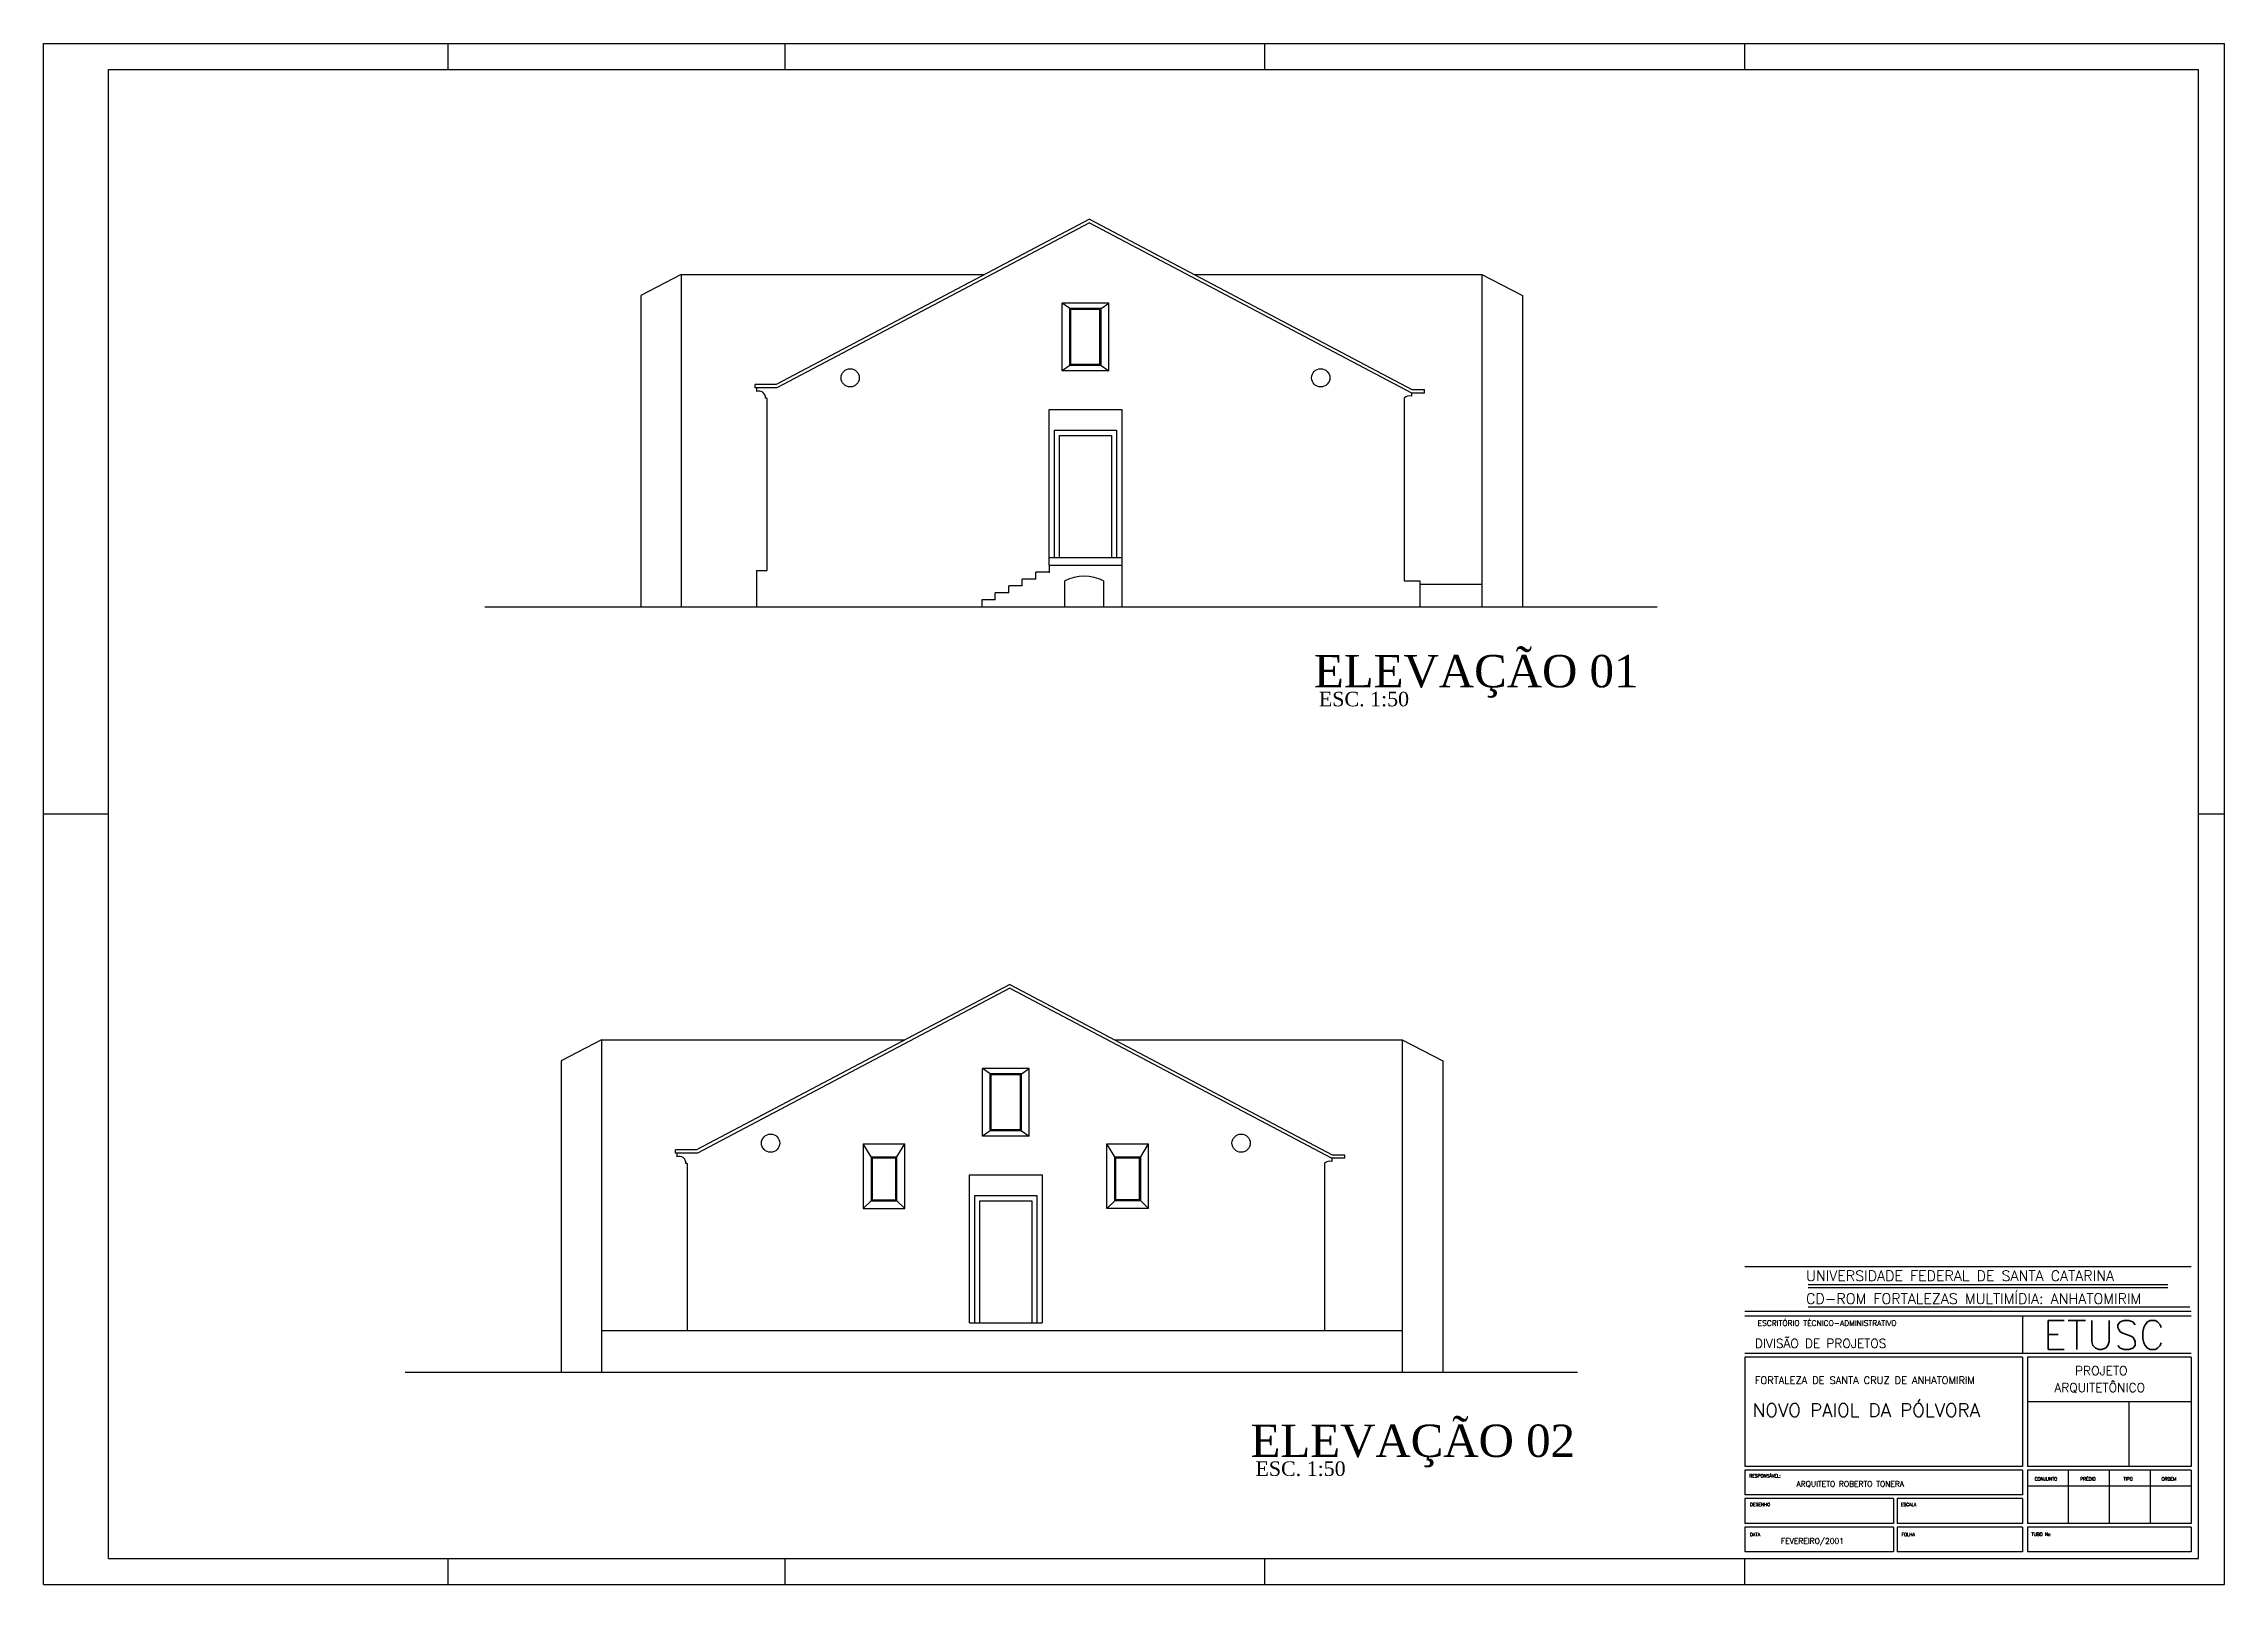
# Model space of a CAD drawing. Extents: x -873 to 2093, y -1229 to 202.
# Drawn here: x 1252 to 2093, y -392 to 202 of the extents above; entities that cross this region are included whole.
import ezdxf

# ---------------------------------------------------------------- set-up
doc = ezdxf.new("R2010")
doc.units = 0
doc.header["$MEASUREMENT"] = 0
doc.layers.get('0').update_dxf_attribs({"linetype": 'CONTINUOUS'})
for name, color, linetype in [('ESQUADRIAS', 2, 'CONTINUOUS'), ('MARGEMINT', 6, 'CONTINUOUS'), ('MARGEMTEXT', 1, 'CONTINUOUS'), ('MARGEXT', 2, 'CONTINUOUS'), ('MARGINT', 6, 'CONTINUOUS'), ('PAREDE', 1, 'CONTINUOUS'), ('TEXT1', 3, 'CONTINUOUS'), ('TEXT2', 6, 'CONTINUOUS')]:
    doc.layers.add(name, color=color, linetype=linetype)
doc.styles.add('ROMANS', font='romans')
doc.styles.add('TIMES', font='TIMES.TTF')

msp = doc.modelspace()

# ---------------------------------------------------------------- linework, layer by layer
at = {"layer": 'ESQUADRIAS', "color": 3}
for p, q in [((1647.283382, 99.914016), (1644.283382, 101.914016)), ((1662.283382, 101.914016), (1644.283382, 101.914016)), ((1644.283382, 75.914016), (1644.283382, 101.914016)), ((1659.283382, 99.914016), (1662.283382, 101.914016)), ((1662.283382, 75.914016), (1662.283382, 101.914016)), ((1659.283382, 99.914016), (1647.283382, 99.914016)), ((1647.283382, 77.914016), (1647.283382, 99.914016)), ((1658.883382, 99.514016), (1647.683382, 99.514016)), ((1647.683382, 78.314016), (1647.683382, 99.514016)), ((1658.883382, 78.314016), (1658.883382, 99.514016)), ((1659.283382, 77.914016), (1659.283382, 99.914016)), ((1647.283382, 77.914016), (1644.283382, 75.914016)), ((1662.283382, 75.914016), (1644.283382, 75.914016)), ((1659.283382, 77.914016), (1647.283382, 77.914016)), ((1658.883382, 78.314016), (1647.683382, 78.314016)), ((1659.283382, 77.914016), (1662.283382, 75.914016)), ((1639.283382, 0.928738), (1639.283382, 60.928738)), ((1639.283382, 60.928738), (1667.283382, 60.928738)), ((1667.283382, 60.928738), (1667.283382, 0.928738)), ((1641.283382, 3.928738), (1641.283382, 52.928738)), ((1641.283382, 52.928738), (1665.283382, 52.928738)), ((1643.283382, 3.928738), (1643.283382, 50.928738)), ((1643.283382, 50.928738), (1663.283382, 50.928738)), ((1663.283382, 50.928738), (1663.283382, 3.928738)), ((1665.283382, 52.928738), (1665.283382, 3.928738)), ((1613.579212, -219.1413), (1613.579212, -193.1413)), ((1631.579212, -193.1413), (1613.579212, -193.1413)), ((1616.579212, -195.1413), (1613.579212, -193.1413)), ((1628.579212, -195.1413), (1631.579212, -193.1413)), ((1631.579212, -219.1413), (1631.579212, -193.1413)), ((1616.579212, -217.1413), (1616.579212, -195.1413)), ((1628.579212, -195.1413), (1616.579212, -195.1413)), ((1616.979212, -216.7413), (1616.979212, -195.5413)), ((1628.179212, -195.5413), (1616.979212, -195.5413)), ((1628.179212, -216.7413), (1628.179212, -195.5413)), ((1628.579212, -217.1413), (1628.579212, -195.1413)), ((1616.579212, -217.1413), (1613.579212, -219.1413)), ((1628.579212, -217.1413), (1616.579212, -217.1413)), ((1628.179212, -216.7413), (1616.979212, -216.7413)), ((1628.579212, -217.1413), (1631.579212, -219.1413)), ((1570.579212, -227.126578), (1567.579212, -222.126578)), ((1567.579212, -222.126578), (1567.579212, -247.126578)), ((1567.579212, -222.126578), (1583.579212, -222.126578)), ((1580.579212, -227.126578), (1583.579212, -222.126578)), ((1583.579212, -247.126578), (1583.579212, -222.126578)), ((1631.579212, -219.1413), (1613.579212, -219.1413)), ((1664.579212, -227.126578), (1661.579212, -222.126578)), ((1661.579212, -222.126578), (1677.579212, -222.126578)), ((1661.579212, -247.126578), (1661.579212, -222.126578)), ((1674.579212, -227.126578), (1677.579212, -222.126578)), ((1677.579212, -247.126578), (1677.579212, -222.126578)), ((1570.579212, -227.126578), (1570.579212, -244.126578)), ((1570.579212, -227.126578), (1580.579212, -227.126578)), ((1570.979212, -227.526578), (1580.179212, -227.526578)), ((1570.979212, -227.526578), (1570.979212, -243.726578)), ((1580.179212, -243.726578), (1580.179212, -227.526578)), ((1580.579212, -244.126578), (1580.579212, -227.126578)), ((1608.579212, -291.126578), (1608.579212, -234.126578)), ((1608.579212, -234.126578), (1636.579212, -234.126578)), ((1636.579212, -234.126578), (1636.579212, -291.126578)), ((1664.579212, -227.126578), (1674.579212, -227.126578)), ((1664.579212, -244.126578), (1664.579212, -227.126578)), ((1664.979212, -227.526578), (1674.179212, -227.526578)), ((1664.979212, -243.726578), (1664.979212, -227.526578)), ((1674.179212, -243.726578), (1674.179212, -227.526578)), ((1674.579212, -244.126578), (1674.579212, -227.126578)), ((1570.979212, -243.726578), (1580.179212, -243.726578)), ((1610.579212, -291.126578), (1610.579212, -242.126578)), ((1610.579212, -242.126578), (1634.579212, -242.126578)), ((1634.579212, -242.126578), (1634.579212, -291.126578)), ((1674.179212, -243.726578), (1664.979212, -243.726578)), ((1570.579212, -244.126578), (1567.579212, -247.126578)), ((1567.579212, -247.126578), (1583.579212, -247.126578)), ((1570.579212, -244.126578), (1580.579212, -244.126578)), ((1580.579212, -244.126578), (1583.579212, -247.126578)), ((1612.579212, -291.126578), (1612.579212, -244.126578)), ((1612.579212, -244.126578), (1632.579212, -244.126578)), ((1632.579212, -244.126578), (1632.579212, -291.126578)), ((1664.579212, -244.126578), (1661.579212, -247.126578)), ((1677.579212, -247.126578), (1661.579212, -247.126578)), ((1674.579212, -244.126578), (1664.579212, -244.126578)), ((1674.579212, -244.126578), (1677.579212, -247.126578)), ((1608.579212, -291.126578), (1636.579212, -291.126578))]:
    msp.add_line(p, q, dxfattribs=at)
at = {"layer": 'MARGEMINT'}
for p, q in [((2079.631156, -269.527318), (1907.500009, -269.527318)), ((2079.631156, -286.740433), (1907.500009, -286.740433)), ((2079.631156, -288.653001), (1907.500009, -288.653001)), ((2079.631156, -302.997263), (1907.500009, -302.997263))]:
    msp.add_line(p, q, dxfattribs=at)
at = {"layer": 'MARGEMTEXT'}
for p, q in [((2014.603834, -288.653001), (2014.603834, -302.997263)), ((2014.603834, -304.43169), (1907.500009, -304.43169)), ((1907.500009, -304.43169), (1907.500009, -346.508192)), ((2014.603834, -304.43169), (2014.603834, -346.508192)), ((2079.631156, -304.43169), (2016.516402, -304.43169)), ((2016.516402, -304.43169), (2016.516402, -346.508192)), ((2079.631156, -304.43169), (2079.631156, -346.508192)), ((2079.631156, -321.644804), (2016.516402, -321.644804)), ((2055.679817, -321.644804), (2055.679817, -346.508192)), ((2014.603834, -346.508192), (1907.500009, -346.508192)), ((2014.603834, -347.942619), (1907.500009, -347.942619)), ((1907.500009, -347.942619), (1907.500009, -357.50546)), ((2014.603834, -347.942619), (2014.603834, -357.50546)), ((2079.631156, -346.508192), (2016.516402, -346.508192)), ((2016.516402, -347.942619), (2016.516402, -368.502728)), ((2079.631156, -347.942619), (2016.516402, -347.942619)), ((2032.295091, -347.942619), (2032.295091, -368.502728)), ((2048.073779, -347.942619), (2048.073779, -368.502728)), ((2063.852468, -347.942619), (2063.852468, -368.502728)), ((2079.631156, -347.942619), (2079.631156, -368.502728)), ((2014.603834, -357.50546), (1907.500009, -357.50546)), ((1964.877058, -358.939886), (1907.500009, -358.939886)), ((1907.500009, -358.939886), (1907.500009, -368.502728)), ((1964.877058, -358.939886), (1964.877058, -368.502728)), ((2014.603834, -358.939886), (1966.311484, -358.939886)), ((1966.311484, -358.939886), (1966.311484, -368.502728)), ((2014.603834, -358.939886), (2014.603834, -368.502728)), ((2079.631156, -354.158466), (2016.516402, -354.158466)), ((1964.877058, -368.502728), (1907.500009, -368.502728)), ((1964.877058, -369.937154), (1907.500009, -369.937154)), ((1907.500009, -369.937154), (1907.500009, -379.499996)), ((1964.877058, -369.937154), (1964.877058, -379.499996)), ((2014.603834, -368.502728), (1966.311484, -368.502728)), ((2014.603834, -369.937154), (1966.311484, -369.937154)), ((1966.311484, -369.937154), (1966.311484, -379.499996)), ((2014.603834, -369.937154), (2014.603834, -379.499996)), ((2079.631156, -368.502728), (2016.516402, -368.502728)), ((2079.631156, -369.937154), (2016.516402, -369.937154)), ((2016.516402, -369.937154), (2016.516402, -379.499996)), ((2079.631156, -369.937154), (2079.631156, -379.499996)), ((1964.877058, -379.499996), (1907.500009, -379.499996)), ((2014.603834, -379.499996), (1966.311484, -379.499996)), ((2079.631156, -379.499996), (2016.516402, -379.499996))]:
    msp.add_line(p, q, dxfattribs=at)
at = {"layer": 'MARGEXT'}
for p, q in [((1251.500001, -392), (1251.500001, 202)), ((1251.500001, 202), (2092.500001, 202)), ((1407.500001, 192), (1407.500001, 202)), ((1537.500001, 192), (1537.500001, 202)), ((1722.500001, 192), (1722.500001, 202)), ((1907.500001, 192), (1907.500001, 202)), ((2092.500001, -392), (2092.500001, 202)), ((1251.500001, -95), (1276.500001, -95)), ((2082.500001, -95), (2092.500001, -95)), ((1407.500001, -392), (1407.500001, -382)), ((1537.500001, -392), (1537.500001, -382)), ((1722.500001, -392), (1722.500001, -382)), ((1907.500001, -392), (1907.500001, -382)), ((1251.500001, -392), (2092.500001, -392))]:
    msp.add_line(p, q, dxfattribs=at)
at = {"layer": 'MARGINT'}
for p, q in [((1276.500001, -382), (1276.500001, 192)), ((1276.500001, 192), (2082.500001, 192)), ((2082.500001, -382), (2082.500001, 192)), ((1276.500001, -382), (2082.500001, -382))]:
    msp.add_line(p, q, dxfattribs=at)
at = {"layer": 'PAREDE', "color": 3}
for p, q in [((1654.783382, 134.28571), (1534.020176, 70.528738)), ((1654.783382, 132.928738), (1534.3175, 69.328738)), ((1654.783382, 134.28571), (1779.132693, 68.635453)), ((1654.783382, 132.928738), (1778.973224, 67.362672)), ((1534.020176, 70.528738), (1525.841984, 70.528738)), ((1525.841984, 69.328738), (1525.841984, 70.528738)), ((1528.3175, 69.328738), (1525.841984, 69.328738)), ((1534.3175, 69.328738), (1528.3175, 69.328738)), ((1778.973224, 67.435453), (1783.973224, 67.435453)), ((1779.132693, 68.635453), (1783.973224, 68.635453)), ((1783.973224, 67.435453), (1783.973224, 68.635453)), ((1639.283382, 3.928738), (1667.283382, 3.928738)), ((1624.079212, -160.769606), (1503.316006, -224.526578)), ((1624.079212, -162.126578), (1503.61333, -225.726578)), ((1624.079212, -160.769606), (1748.428522, -226.419863)), ((1624.079212, -162.126578), (1748.269054, -227.692644)), ((1503.316006, -224.526578), (1495.137814, -224.526578)), ((1495.137814, -225.726578), (1495.137814, -224.526578)), ((1497.61333, -225.726578), (1495.137814, -225.726578)), ((1503.61333, -225.726578), (1497.61333, -225.726578)), ((1748.428522, -226.419863), (1753.269054, -226.419863)), ((1753.269054, -227.619863), (1753.269054, -226.419863)), ((1748.269054, -227.619863), (1753.269054, -227.619863))]:
    msp.add_line(p, q, dxfattribs=at)
at = {"layer": 'PAREDE'}
for p, q in [((1497.383382, 112.928738), (1481.783382, 104.928738)), ((1497.383382, 112.928738), (1497.383382, -15.071262)), ((1806.183382, 112.928738), (1806.183382, -15.071262)), ((1806.183382, 112.928738), (1821.783382, 104.928738)), ((1481.783382, 104.928738), (1481.783382, -15.071262)), ((1821.783382, 104.928738), (1821.783382, -15.071262)), ((1421.648786, -15.071262), (1873.693921, -15.071262)), ((1466.679212, -182.126578), (1451.079212, -190.126578)), ((1466.679212, -182.126578), (1466.679212, -310.126578)), ((1775.479212, -182.126578), (1775.479212, -310.126578)), ((1775.479212, -182.126578), (1791.079212, -190.126578)), ((1451.079212, -190.126578), (1451.079212, -310.126578)), ((1791.079212, -190.126578), (1791.079212, -310.126578)), ((1390.944616, -310.126578), (1842.989751, -310.126578))]:
    msp.add_line(p, q, dxfattribs=at)
at = {"layer": 'PAREDE', "color": 2}
for p, q in [((1497.383382, 112.928738), (1614.330764, 112.928738)), ((1695.236, 112.928738), (1806.183382, 112.928738)), ((1466.679212, -182.126578), (1583.626594, -182.126578)), ((1664.53183, -182.126578), (1775.479212, -182.126578))]:
    msp.add_line(p, q, dxfattribs=at)
at = {"layer": 'PAREDE', "color": 5}
for p, q in [((1526.383382, 69.328738), (1526.383382, 67.928738)), ((1778.973224, 67.435453), (1778.973224, 66.035453)), ((1530.383382, 65.328738), (1529.883382, 65.328738)), ((1530.383382, 65.328738), (1530.383382, -1.071262)), ((1776.183382, 65.373622), (1776.183382, -5.071262)), ((1639.283382, 0.928738), (1667.283382, 0.928738)), ((1639.283382, 0.928738), (1639.283382, -1.737929)), ((1667.283382, 0.928738), (1667.283382, -15.071262)), ((1526.383382, -1.071262), (1526.383382, -15.071262)), ((1526.383382, -1.071262), (1530.383382, -1.071262)), ((1628.883382, -7.071262), (1623.683382, -7.071262)), ((1623.683382, -9.737929), (1623.683382, -7.071262)), ((1628.883382, -7.071262), (1628.883382, -4.404595)), ((1634.083382, -4.404595), (1628.883382, -4.404595)), ((1634.083382, -4.404595), (1634.083382, -1.737929)), ((1639.283382, -1.737929), (1634.083382, -1.737929)), ((1645.283382, -15.071262), (1645.283382, -5.071262)), ((1660.283382, -5.071262), (1660.283382, -5.071262)), ((1660.283382, -5.071262), (1660.283382, -15.071262)), ((1776.183382, -5.071262), (1782.183382, -5.071262)), ((1776.183382, -5.071262), (1782.183382, -5.071262)), ((1782.183382, -5.071262), (1782.183382, -15.071262)), ((1782.183382, -6.335599), (1806.183382, -6.335599)), ((1618.483382, -12.404595), (1613.283382, -12.404595)), ((1613.283382, -12.404595), (1613.283382, -15.071262)), ((1618.483382, -12.404595), (1618.483382, -9.737929)), ((1623.683382, -9.737929), (1618.483382, -9.737929)), ((1495.679212, -225.726578), (1495.679212, -227.126578)), ((1499.679212, -229.726578), (1499.179212, -229.726578)), ((1499.679212, -229.726578), (1499.679212, -294.126578)), ((1745.479212, -229.681694), (1745.479212, -294.126578)), ((1748.269054, -227.619863), (1748.269054, -229.019863)), ((1466.679212, -294.126578), (1775.479212, -294.126578))]:
    msp.add_line(p, q, dxfattribs=at)
at = {"layer": 'PAREDE', "color": 3}
for centre in [(1562.550904, 73.155974), (1744.01586, 73.155974), (1531.846734, -221.899342), (1713.31169, -221.899342)]:
    msp.add_circle(centre, 3.51918, dxfattribs=at)
at = {"layer": 'PAREDE', "color": 5}
for centre, radius, start, end in [((1527.273953, 65.471814), 2.613349, 356.861587225, 109.92426315), ((1778.082653, 63.578529), 2.613349, 70.07573685, 136.615272656), ((1652.783382, -20.435582), 17.097143, 63.980961819, 116.019038181), ((1496.569783, -229.583502), 2.613349, 356.861587225, 109.92426315), ((1747.378483, -231.476787), 2.613349, 70.07573685, 136.615272656)]:
    msp.add_arc(centre, radius, start, end, dxfattribs=at)
msp.add_point((1639.283382, -1.737929), dxfattribs=at)
at = {"layer": 'TEXT1'}
for p, q in [((2070.631156, -276.470146), (1931.969954, -276.470146)), ((2070.631156, -277.675266), (1931.969954, -277.675266)), ((2079.129899, -285.103456), (1931.969954, -285.103456))]:
    msp.add_line(p, q, dxfattribs=at)

# ---------------------------------------------------------------- texts
at = {"style": 'TIMES'}
for s, height, p in [('ELEVAÇÃO 01', 12.48, (1741.406157, -46.16769)), ('ESC. 1:50', 5.6, (1743.29586, -53.481977)), ('ELEVAÇÃO 02', 12.48, (1716.945913, -342.872555)), ('ESC. 1:50', 5.6, (1718.835616, -350.186842))]:
    msp.add_text(s, height=height, dxfattribs=at).set_placement(p)
at = {"layer": 'TEXT1', "style": 'ROMANS'}
for s, height, p in [('UNIVERSIDADE FEDERAL DE SANTA CATARINA', 4.01639344, (1931.189442, -275.017998)), ('CD-ROM FORTALEZAS MULTIMÍDIA: ANHATOMIRIM', 4.01639344, (1931.164771, -283.861082)), ('ESCRITÓRIO TÉCNICO-ADMINISTRATIVO', 2.12233962, (1912.481922, -292.35044)), ('DIVISÃO DE PROJETOS', 3.44262295, (1911.42004, -300.839799)), ('PROJETO', 3.442623, (2034.92004, -311.339799)), ('FORTALEZA DE SANTA CRUZ DE ANHATOMIRIM', 2.78852459, (1911.42204, -314.705821)), ('ARQUITETÔNICO', 3.44262295, (2026.92004, -317.839799)), ('NOVO PAIOL DA PÓLVORA', 5.16393443, (1910.594659, -327.435986)), ('RESPONSÁVEL:', 1.2431694, (1909.296273, -350.788371)), ('ARQUITETO ROBERTO TONERA', 2.12233962, (1927.481922, -354.35044)), ('CONJUNTO  ', 1.2431694, (2019.335024, -351.974358)), ('PRÉDIO', 1.2431694, (2036.889659, -351.974358)), ('TIPO', 1.2431694, (2053.580958, -351.974358)), ('ORDEM', 1.2431694, (2068.257786, -351.974358)), ('DESENHO                       ', 1.2431694, (1909.579294, -361.825179)), ('ESCALA', 1.2431694, (1967.711041, -361.825179)), ('DATA                              ', 1.2431694, (1909.579294, -373.393058)), ('FEVEREIRO/2001', 2.12233962, (1921.481922, -376.35044)), ('FOLHA', 1.2431694, (1967.998822, -373.393058)), ('TUBO No', 1.2431694, (2018.098478, -373.305063))]:
    msp.add_text(s, height=height, dxfattribs=at).set_placement(p)
at = {"layer": 'TEXT2', "style": 'ROMANS'}
msp.add_text('ETUSC', height=11.1926018, dxfattribs=at).set_placement((2022.611893, -301.505301))

doc.saveas('drawing.dxf')
